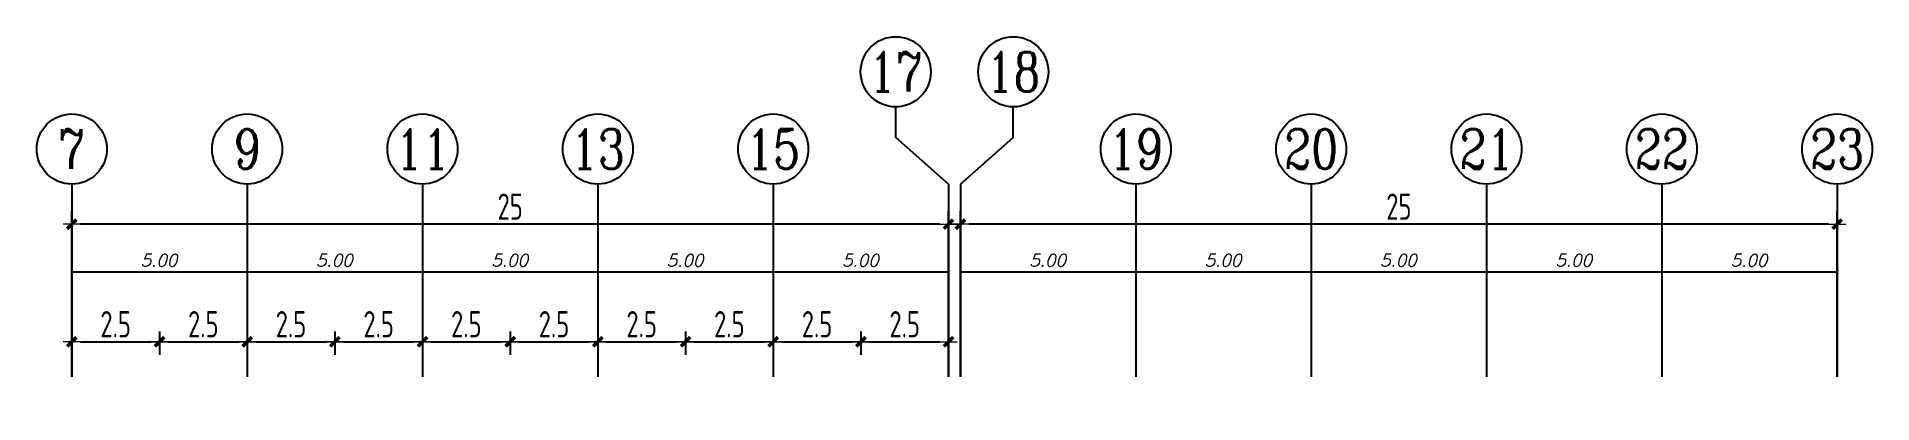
# Model space of a CAD drawing. Header units: metres. Extents: x 202848 to 204724, y 1924431 to 1925550.
# Drawn here: x 203924.4 to 203976.7, y 1924941.4 to 1924951.9 of the extents above; entities that cross this region are included whole.
import ezdxf
from ezdxf.enums import TextEntityAlignment as Align

# ---------------------------------------------------------------- set-up
doc = ezdxf.new("R2010")
doc.units = ezdxf.units.M
doc.header["$MEASUREMENT"] = 0
doc.layers.add('Axis Name', color=8, linetype='Continuous')
doc.layers.add('Dimations', color=3, linetype='Continuous', lineweight=5)
doc.styles.add('ROMANS', font='romans.shx', dxfattribs={"oblique": 15})
doc.styles.add('YQ_AXIS', font='COMPLEX.SHX', dxfattribs={"width": 0.8, "bigfont": 'GBCBIG.SHX'})
doc.styles.add('YQ_DIM', font='SUPEROS.SHX', dxfattribs={"width": 0.8, "bigfont": 'HZDX.SHX'})
doc.dimstyles.new('Copy(2) of DIM-50$', dxfattribs={"dimscale": 0, "dimtxt": 0.35, "dimasz": 0.03, "dimexe": 0, "dimexo": 0, "dimgap": 0.15, "dimtad": 1, "dimzin": 0, "dimdsep": 46, "dimtxsty": 'ROMANS', "dimblk1": 'OBLIQUE', "dimblk2": 'DTICK', "dimsah": 1, "dimcen": 0.1, "dimse1": 1, "dimse2": 1, "dimclrd": 2, "dimclre": 51, "dimclrt": 3, "dimaunit": 1, "dimadec": 0, "dimazin": 0, "dimtfac": 1e-05, "dimtmove": 2, "dimatfit": 0, "dimldrblk": 'DTICK', "dimfxl": 0, "dimtolj": 1, "dimtzin": 0, "dimlwe": -1, "dimarcsym": 0})
doc.dimstyles.new('yqm0_250', dxfattribs={"dimscale": 0.25, "dimtxt": 3, "dimasz": 1, "dimexe": 1.5, "dimexo": 3, "dimgap": 0.5, "dimtad": 1, "dimdec": 3, "dimdsep": 46, "dimtxsty": 'YQ_DIM', "dimblk": 'YQTICK', "dimcen": 0, "dimclrd": 256, "dimclre": 256, "dimclrt": 7, "dimadec": 1, "dimazin": 2, "dimtfac": 1, "dimtdec": 4, "dimtix": 1, "dimtmove": 2, "dimatfit": 2, "dimfxl": 1, "dimtolj": 1, "dimtzin": 0, "dimarcsym": 0})

msp = doc.modelspace()

# ---------------------------------------------------------------- texts
at = {"layer": 'Axis Name', "color": 7, "style": 'YQ_AXIS', "width": 0.8}
for s, p in [('17', (203948.8994, 1924950.8579)), ('18', (203952.2521, 1924950.8579)), ('7', (203925.4058, 1924948.6554)), ('9', (203930.4058, 1924948.6554)), ('11', (203935.4058, 1924948.6554)), ('13', (203940.4058, 1924948.6554)), ('15', (203945.4058, 1924948.6554)), ('19', (203955.7458, 1924948.6554)), ('20', (203960.7458, 1924948.6554)), ('21', (203965.7458, 1924948.6554)), ('22', (203970.7458, 1924948.6554)), ('23', (203975.7458, 1924948.6554))]:
    msp.add_text(s, height=1.125, dxfattribs=at).set_placement(p, align=Align.MIDDLE)

# ---------------------------------------------------------------- blocks, each defined once
blk = doc.blocks.new('_OBLIQUE')
at = {"color": 0, "linetype": 'ByBlock'}
blk.add_line((-0.5, -0.5), (0.5, 0.5), dxfattribs=at)
blk = doc.blocks.new('DTICK')
at = {"color": 3}
blk.add_line((-1, -1), (1, 1), dxfattribs=at)
for p, q in [((-1, 0), (1, 0)), ((0, 1), (0, -1))]:
    blk.add_line(p, q)
blk = doc.blocks.new('*D328')
at = {"layer": 'Defpoints', "color": 0, "lineweight": -2, "transparency": 16777216}
for p in [(203930.406, 1924945.155), (203925.406, 1924941.405), (203930.406, 1924941.405)]:
    blk.add_point(p, dxfattribs=at)
at = {"layer": 'Dimations', "color": 2, "lineweight": -2, "transparency": 16777216}
blk.add_line((203925.406, 1924945.155), (203930.376, 1924945.155), dxfattribs=at)
at = {"layer": 'Dimations', "color": 2, "lineweight": -2, "transparency": 16777216, "xscale": 0.03, "yscale": 0.03, "zscale": 0.03, "rotation": 180}
blk.add_blockref('_OBLIQUE', (203925.406, 1924945.155), dxfattribs=at)
at = {"layer": 'Dimations', "color": 2, "lineweight": -2, "transparency": 16777216, "xscale": 0.03, "yscale": 0.03, "zscale": 0.03}
blk.add_blockref('DTICK', (203930.406, 1924945.155), dxfattribs=at)
at = {"layer": 'Dimations', "color": 3, "transparency": 16777216, "insert": (203927.891, 1924945.48), "char_height": 0.35, "attachment_point": 5, "style": 'ROMANS'}
blk.add_mtext('\\A1;5.00', dxfattribs=at)
blk = doc.blocks.new('*D319')
at = {"layer": 'Defpoints', "color": 0, "lineweight": -2, "transparency": 16777216}
for p in [(203935.406, 1924945.155), (203930.406, 1924941.405), (203935.406, 1924941.405)]:
    blk.add_point(p, dxfattribs=at)
at = {"layer": 'Dimations', "color": 2, "lineweight": -2, "transparency": 16777216}
blk.add_line((203930.406, 1924945.155), (203935.376, 1924945.155), dxfattribs=at)
at = {"layer": 'Dimations', "color": 2, "lineweight": -2, "transparency": 16777216, "xscale": 0.03, "yscale": 0.03, "zscale": 0.03, "rotation": 180}
blk.add_blockref('_OBLIQUE', (203930.406, 1924945.155), dxfattribs=at)
at = {"layer": 'Dimations', "color": 2, "lineweight": -2, "transparency": 16777216, "xscale": 0.03, "yscale": 0.03, "zscale": 0.03}
blk.add_blockref('DTICK', (203935.406, 1924945.155), dxfattribs=at)
at = {"layer": 'Dimations', "color": 3, "transparency": 16777216, "insert": (203932.891, 1924945.48), "char_height": 0.35, "attachment_point": 5, "style": 'ROMANS'}
blk.add_mtext('\\A1;5.00', dxfattribs=at)
blk = doc.blocks.new('*D320')
at = {"layer": 'Defpoints', "color": 0, "lineweight": -2, "transparency": 16777216}
for p in [(203940.406, 1924945.155), (203935.406, 1924941.405), (203940.406, 1924941.405)]:
    blk.add_point(p, dxfattribs=at)
at = {"layer": 'Dimations', "color": 2, "lineweight": -2, "transparency": 16777216}
blk.add_line((203935.406, 1924945.155), (203940.376, 1924945.155), dxfattribs=at)
at = {"layer": 'Dimations', "color": 2, "lineweight": -2, "transparency": 16777216, "xscale": 0.03, "yscale": 0.03, "zscale": 0.03, "rotation": 180}
blk.add_blockref('_OBLIQUE', (203935.406, 1924945.155), dxfattribs=at)
at = {"layer": 'Dimations', "color": 2, "lineweight": -2, "transparency": 16777216, "xscale": 0.03, "yscale": 0.03, "zscale": 0.03}
blk.add_blockref('DTICK', (203940.406, 1924945.155), dxfattribs=at)
at = {"layer": 'Dimations', "color": 3, "transparency": 16777216, "insert": (203937.891, 1924945.48), "char_height": 0.35, "attachment_point": 5, "style": 'ROMANS'}
blk.add_mtext('\\A1;5.00', dxfattribs=at)
blk = doc.blocks.new('*D321')
at = {"layer": 'Defpoints', "color": 0, "lineweight": -2, "transparency": 16777216}
for p in [(203945.406, 1924945.155), (203940.406, 1924941.405), (203945.406, 1924941.405)]:
    blk.add_point(p, dxfattribs=at)
at = {"layer": 'Dimations', "color": 2, "lineweight": -2, "transparency": 16777216}
blk.add_line((203940.406, 1924945.155), (203945.376, 1924945.155), dxfattribs=at)
at = {"layer": 'Dimations', "color": 2, "lineweight": -2, "transparency": 16777216, "xscale": 0.03, "yscale": 0.03, "zscale": 0.03, "rotation": 180}
blk.add_blockref('_OBLIQUE', (203940.406, 1924945.155), dxfattribs=at)
at = {"layer": 'Dimations', "color": 2, "lineweight": -2, "transparency": 16777216, "xscale": 0.03, "yscale": 0.03, "zscale": 0.03}
blk.add_blockref('DTICK', (203945.406, 1924945.155), dxfattribs=at)
at = {"layer": 'Dimations', "color": 3, "transparency": 16777216, "insert": (203942.891, 1924945.48), "char_height": 0.35, "attachment_point": 5, "style": 'ROMANS'}
blk.add_mtext('\\A1;5.00', dxfattribs=at)
blk = doc.blocks.new('*D322')
at = {"layer": 'Defpoints', "color": 0, "lineweight": -2, "transparency": 16777216}
for p in [(203950.406, 1924945.155), (203945.406, 1924941.405), (203950.406, 1924941.405)]:
    blk.add_point(p, dxfattribs=at)
at = {"layer": 'Dimations', "color": 2, "lineweight": -2, "transparency": 16777216}
blk.add_line((203945.406, 1924945.155), (203950.376, 1924945.155), dxfattribs=at)
at = {"layer": 'Dimations', "color": 2, "lineweight": -2, "transparency": 16777216, "xscale": 0.03, "yscale": 0.03, "zscale": 0.03, "rotation": 180}
blk.add_blockref('_OBLIQUE', (203945.406, 1924945.155), dxfattribs=at)
at = {"layer": 'Dimations', "color": 2, "lineweight": -2, "transparency": 16777216, "xscale": 0.03, "yscale": 0.03, "zscale": 0.03}
blk.add_blockref('DTICK', (203950.406, 1924945.155), dxfattribs=at)
at = {"layer": 'Dimations', "color": 3, "transparency": 16777216, "insert": (203947.891, 1924945.48), "char_height": 0.35, "attachment_point": 5, "style": 'ROMANS'}
blk.add_mtext('\\A1;5.00', dxfattribs=at)
blk = doc.blocks.new('*D323')
at = {"layer": 'Defpoints', "color": 0, "lineweight": -2, "transparency": 16777216}
for p in [(203955.746, 1924945.155), (203950.746, 1924941.405), (203955.746, 1924941.405)]:
    blk.add_point(p, dxfattribs=at)
at = {"layer": 'Dimations', "color": 2, "lineweight": -2, "transparency": 16777216}
blk.add_line((203950.746, 1924945.155), (203955.716, 1924945.155), dxfattribs=at)
at = {"layer": 'Dimations', "color": 2, "lineweight": -2, "transparency": 16777216, "xscale": 0.03, "yscale": 0.03, "zscale": 0.03, "rotation": 180}
blk.add_blockref('_OBLIQUE', (203950.746, 1924945.155), dxfattribs=at)
at = {"layer": 'Dimations', "color": 2, "lineweight": -2, "transparency": 16777216, "xscale": 0.03, "yscale": 0.03, "zscale": 0.03}
blk.add_blockref('DTICK', (203955.746, 1924945.155), dxfattribs=at)
at = {"layer": 'Dimations', "color": 3, "transparency": 16777216, "insert": (203953.231, 1924945.48), "char_height": 0.35, "attachment_point": 5, "style": 'ROMANS'}
blk.add_mtext('\\A1;5.00', dxfattribs=at)
blk = doc.blocks.new('*D310')
at = {"layer": 'Defpoints', "color": 0, "lineweight": -2, "transparency": 16777216}
for p in [(203960.746, 1924945.155), (203955.746, 1924941.405), (203960.746, 1924941.405)]:
    blk.add_point(p, dxfattribs=at)
at = {"layer": 'Dimations', "color": 2, "lineweight": -2, "transparency": 16777216}
blk.add_line((203955.746, 1924945.155), (203960.716, 1924945.155), dxfattribs=at)
at = {"layer": 'Dimations', "color": 2, "lineweight": -2, "transparency": 16777216, "xscale": 0.03, "yscale": 0.03, "zscale": 0.03, "rotation": 180}
blk.add_blockref('_OBLIQUE', (203955.746, 1924945.155), dxfattribs=at)
at = {"layer": 'Dimations', "color": 2, "lineweight": -2, "transparency": 16777216, "xscale": 0.03, "yscale": 0.03, "zscale": 0.03}
blk.add_blockref('DTICK', (203960.746, 1924945.155), dxfattribs=at)
at = {"layer": 'Dimations', "color": 3, "transparency": 16777216, "insert": (203958.231, 1924945.48), "char_height": 0.35, "attachment_point": 5, "style": 'ROMANS'}
blk.add_mtext('\\A1;5.00', dxfattribs=at)
blk = doc.blocks.new('*D311')
at = {"layer": 'Defpoints', "color": 0, "lineweight": -2, "transparency": 16777216}
for p in [(203965.746, 1924945.155), (203960.746, 1924941.405), (203965.746, 1924941.405)]:
    blk.add_point(p, dxfattribs=at)
at = {"layer": 'Dimations', "color": 2, "lineweight": -2, "transparency": 16777216}
blk.add_line((203960.746, 1924945.155), (203965.716, 1924945.155), dxfattribs=at)
at = {"layer": 'Dimations', "color": 2, "lineweight": -2, "transparency": 16777216, "xscale": 0.03, "yscale": 0.03, "zscale": 0.03, "rotation": 180}
blk.add_blockref('_OBLIQUE', (203960.746, 1924945.155), dxfattribs=at)
at = {"layer": 'Dimations', "color": 2, "lineweight": -2, "transparency": 16777216, "xscale": 0.03, "yscale": 0.03, "zscale": 0.03}
blk.add_blockref('DTICK', (203965.746, 1924945.155), dxfattribs=at)
at = {"layer": 'Dimations', "color": 3, "transparency": 16777216, "insert": (203963.231, 1924945.48), "char_height": 0.35, "attachment_point": 5, "style": 'ROMANS'}
blk.add_mtext('\\A1;5.00', dxfattribs=at)
blk = doc.blocks.new('*D312')
at = {"layer": 'Defpoints', "color": 0, "lineweight": -2, "transparency": 16777216}
for p in [(203970.746, 1924945.155), (203965.746, 1924941.405), (203970.746, 1924941.405)]:
    blk.add_point(p, dxfattribs=at)
at = {"layer": 'Dimations', "color": 2, "lineweight": -2, "transparency": 16777216}
blk.add_line((203965.746, 1924945.155), (203970.716, 1924945.155), dxfattribs=at)
at = {"layer": 'Dimations', "color": 2, "lineweight": -2, "transparency": 16777216, "xscale": 0.03, "yscale": 0.03, "zscale": 0.03, "rotation": 180}
blk.add_blockref('_OBLIQUE', (203965.746, 1924945.155), dxfattribs=at)
at = {"layer": 'Dimations', "color": 2, "lineweight": -2, "transparency": 16777216, "xscale": 0.03, "yscale": 0.03, "zscale": 0.03}
blk.add_blockref('DTICK', (203970.746, 1924945.155), dxfattribs=at)
at = {"layer": 'Dimations', "color": 3, "transparency": 16777216, "insert": (203968.231, 1924945.48), "char_height": 0.35, "attachment_point": 5, "style": 'ROMANS'}
blk.add_mtext('\\A1;5.00', dxfattribs=at)
blk = doc.blocks.new('*D313')
at = {"layer": 'Defpoints', "color": 0, "lineweight": -2, "transparency": 16777216}
for p in [(203975.746, 1924945.155), (203970.746, 1924941.405), (203975.746, 1924941.405)]:
    blk.add_point(p, dxfattribs=at)
at = {"layer": 'Dimations', "color": 2, "lineweight": -2, "transparency": 16777216}
blk.add_line((203970.746, 1924945.155), (203975.716, 1924945.155), dxfattribs=at)
at = {"layer": 'Dimations', "color": 2, "lineweight": -2, "transparency": 16777216, "xscale": 0.03, "yscale": 0.03, "zscale": 0.03, "rotation": 180}
blk.add_blockref('_OBLIQUE', (203970.746, 1924945.155), dxfattribs=at)
at = {"layer": 'Dimations', "color": 2, "lineweight": -2, "transparency": 16777216, "xscale": 0.03, "yscale": 0.03, "zscale": 0.03}
blk.add_blockref('DTICK', (203975.746, 1924945.155), dxfattribs=at)
at = {"layer": 'Dimations', "color": 3, "transparency": 16777216, "insert": (203973.231, 1924945.48), "char_height": 0.35, "attachment_point": 5, "style": 'ROMANS'}
blk.add_mtext('\\A1;5.00', dxfattribs=at)
blk = doc.blocks.new('YQTICK')
blk.add_line((-1, 0), (1, 0))
at = {"const_width": 0.4}
blk.add_lwpolyline([(0.53, 0.53), (-0.53, -0.53)], dxfattribs=at)
blk = doc.blocks.new('*D329')
at = {"layer": 'Defpoints', "color": 0, "transparency": 16777216}
for p in [(203950.746, 1924946.512), (203950.746, 1924941.405), (203975.746, 1924941.405)]:
    blk.add_point(p, dxfattribs=at)
at = {"layer": 'Dimations', "lineweight": -2, "transparency": 16777216}
for p, q in [((203950.746, 1924942.155), (203950.746, 1924946.887)), ((203975.496, 1924946.512), (203950.996, 1924946.512)), ((203975.746, 1924942.155), (203975.746, 1924946.887))]:
    blk.add_line(p, q, dxfattribs=at)
at = {"layer": 'Dimations', "lineweight": -2, "transparency": 16777216, "xscale": 0.25, "yscale": 0.25, "zscale": 0.25, "rotation": 180}
blk.add_blockref('YQTICK', (203950.746, 1924946.512), dxfattribs=at)
at = {"layer": 'Dimations', "lineweight": -2, "transparency": 16777216, "xscale": 0.25, "yscale": 0.25, "zscale": 0.25}
blk.add_blockref('YQTICK', (203975.746, 1924946.512), dxfattribs=at)
at = {"layer": 'Dimations', "color": 7, "transparency": 16777216, "insert": (203963.246, 1924947.012), "char_height": 0.75, "attachment_point": 5, "style": 'YQ_DIM'}
blk.add_mtext('\\A1;25', dxfattribs=at)
blk = doc.blocks.new('*D330')
at = {"layer": 'Defpoints', "color": 0, "transparency": 16777216}
for p in [(203925.406, 1924946.512), (203925.406, 1924941.405), (203950.406, 1924941.405)]:
    blk.add_point(p, dxfattribs=at)
at = {"layer": 'Dimations', "lineweight": -2, "transparency": 16777216}
for p, q in [((203925.406, 1924942.155), (203925.406, 1924946.887)), ((203950.156, 1924946.512), (203925.656, 1924946.512)), ((203950.406, 1924942.155), (203950.406, 1924946.887))]:
    blk.add_line(p, q, dxfattribs=at)
at = {"layer": 'Dimations', "lineweight": -2, "transparency": 16777216, "xscale": 0.25, "yscale": 0.25, "zscale": 0.25}
for p, rotation in [((203925.406, 1924946.512), 179.9999999989328), ((203950.406, 1924946.512), 359.9999999989328)]:
    blk.add_blockref('YQTICK', p, dxfattribs=dict(at, rotation=rotation))
at = {"layer": 'Dimations', "color": 7, "transparency": 16777216, "insert": (203937.906, 1924947.012), "char_height": 0.75, "attachment_point": 5, "rotation": 360, "style": 'YQ_DIM'}
blk.add_mtext('\\A1;25', dxfattribs=at)
blk = doc.blocks.new('*D334')
at = {"layer": 'Defpoints', "color": 0, "transparency": 16777216}
for p in [(203927.906, 1924944.202), (203930.406, 1924944.202), (203930.406, 1924943.16)]:
    blk.add_point(p, dxfattribs=at)
at = {"layer": 'Dimations', "lineweight": -2, "transparency": 16777216}
for p, q in [((203927.906, 1924943.452), (203927.906, 1924942.785)), ((203930.406, 1924943.452), (203930.406, 1924942.785)), ((203928.156, 1924943.16), (203930.156, 1924943.16))]:
    blk.add_line(p, q, dxfattribs=at)
at = {"layer": 'Dimations', "lineweight": -2, "transparency": 16777216, "xscale": 0.25, "yscale": 0.25, "zscale": 0.25, "rotation": 180}
blk.add_blockref('YQTICK', (203927.906, 1924943.16), dxfattribs=at)
at = {"layer": 'Dimations', "lineweight": -2, "transparency": 16777216, "xscale": 0.25, "yscale": 0.25, "zscale": 0.25}
blk.add_blockref('YQTICK', (203930.406, 1924943.16), dxfattribs=at)
at = {"layer": 'Dimations', "color": 7, "transparency": 16777216, "insert": (203929.156, 1924943.66), "char_height": 0.75, "attachment_point": 5, "style": 'YQ_DIM'}
blk.add_mtext('\\A1;2.5', dxfattribs=at)
blk = doc.blocks.new('*D335')
at = {"layer": 'Defpoints', "color": 0, "transparency": 16777216}
for p in [(203930.406, 1924944.202), (203932.906, 1924944.202), (203932.906, 1924943.16)]:
    blk.add_point(p, dxfattribs=at)
at = {"layer": 'Dimations', "lineweight": -2, "transparency": 16777216}
for p, q in [((203930.406, 1924943.452), (203930.406, 1924942.785)), ((203932.906, 1924943.452), (203932.906, 1924942.785)), ((203930.656, 1924943.16), (203932.656, 1924943.16))]:
    blk.add_line(p, q, dxfattribs=at)
at = {"layer": 'Dimations', "lineweight": -2, "transparency": 16777216, "xscale": 0.25, "yscale": 0.25, "zscale": 0.25, "rotation": 180}
blk.add_blockref('YQTICK', (203930.406, 1924943.16), dxfattribs=at)
at = {"layer": 'Dimations', "lineweight": -2, "transparency": 16777216, "xscale": 0.25, "yscale": 0.25, "zscale": 0.25}
blk.add_blockref('YQTICK', (203932.906, 1924943.16), dxfattribs=at)
at = {"layer": 'Dimations', "color": 7, "transparency": 16777216, "insert": (203931.656, 1924943.66), "char_height": 0.75, "attachment_point": 5, "style": 'YQ_DIM'}
blk.add_mtext('\\A1;2.5', dxfattribs=at)
blk = doc.blocks.new('*D336')
at = {"layer": 'Defpoints', "color": 0, "transparency": 16777216}
for p in [(203932.906, 1924944.202), (203935.406, 1924944.202), (203935.406, 1924943.16)]:
    blk.add_point(p, dxfattribs=at)
at = {"layer": 'Dimations', "lineweight": -2, "transparency": 16777216}
for p, q in [((203932.906, 1924943.452), (203932.906, 1924942.785)), ((203935.406, 1924943.452), (203935.406, 1924942.785)), ((203933.156, 1924943.16), (203935.156, 1924943.16))]:
    blk.add_line(p, q, dxfattribs=at)
at = {"layer": 'Dimations', "lineweight": -2, "transparency": 16777216, "xscale": 0.25, "yscale": 0.25, "zscale": 0.25, "rotation": 180}
blk.add_blockref('YQTICK', (203932.906, 1924943.16), dxfattribs=at)
at = {"layer": 'Dimations', "lineweight": -2, "transparency": 16777216, "xscale": 0.25, "yscale": 0.25, "zscale": 0.25}
blk.add_blockref('YQTICK', (203935.406, 1924943.16), dxfattribs=at)
at = {"layer": 'Dimations', "color": 7, "transparency": 16777216, "insert": (203934.156, 1924943.66), "char_height": 0.75, "attachment_point": 5, "style": 'YQ_DIM'}
blk.add_mtext('\\A1;2.5', dxfattribs=at)
blk = doc.blocks.new('*D337')
at = {"layer": 'Defpoints', "color": 0, "transparency": 16777216}
for p in [(203935.406, 1924944.202), (203937.906, 1924944.202), (203937.906, 1924943.16)]:
    blk.add_point(p, dxfattribs=at)
at = {"layer": 'Dimations', "lineweight": -2, "transparency": 16777216}
for p, q in [((203935.406, 1924943.452), (203935.406, 1924942.785)), ((203937.906, 1924943.452), (203937.906, 1924942.785)), ((203935.656, 1924943.16), (203937.656, 1924943.16))]:
    blk.add_line(p, q, dxfattribs=at)
at = {"layer": 'Dimations', "lineweight": -2, "transparency": 16777216, "xscale": 0.25, "yscale": 0.25, "zscale": 0.25, "rotation": 180}
blk.add_blockref('YQTICK', (203935.406, 1924943.16), dxfattribs=at)
at = {"layer": 'Dimations', "lineweight": -2, "transparency": 16777216, "xscale": 0.25, "yscale": 0.25, "zscale": 0.25}
blk.add_blockref('YQTICK', (203937.906, 1924943.16), dxfattribs=at)
at = {"layer": 'Dimations', "color": 7, "transparency": 16777216, "insert": (203936.656, 1924943.66), "char_height": 0.75, "attachment_point": 5, "style": 'YQ_DIM'}
blk.add_mtext('\\A1;2.5', dxfattribs=at)
blk = doc.blocks.new('*D338')
at = {"layer": 'Defpoints', "color": 0, "transparency": 16777216}
for p in [(203937.906, 1924944.202), (203940.406, 1924944.202), (203940.406, 1924943.16)]:
    blk.add_point(p, dxfattribs=at)
at = {"layer": 'Dimations', "lineweight": -2, "transparency": 16777216}
for p, q in [((203937.906, 1924943.452), (203937.906, 1924942.785)), ((203940.406, 1924943.452), (203940.406, 1924942.785)), ((203938.156, 1924943.16), (203940.156, 1924943.16))]:
    blk.add_line(p, q, dxfattribs=at)
at = {"layer": 'Dimations', "lineweight": -2, "transparency": 16777216, "xscale": 0.25, "yscale": 0.25, "zscale": 0.25, "rotation": 180}
blk.add_blockref('YQTICK', (203937.906, 1924943.16), dxfattribs=at)
at = {"layer": 'Dimations', "lineweight": -2, "transparency": 16777216, "xscale": 0.25, "yscale": 0.25, "zscale": 0.25}
blk.add_blockref('YQTICK', (203940.406, 1924943.16), dxfattribs=at)
at = {"layer": 'Dimations', "color": 7, "transparency": 16777216, "insert": (203939.156, 1924943.66), "char_height": 0.75, "attachment_point": 5, "style": 'YQ_DIM'}
blk.add_mtext('\\A1;2.5', dxfattribs=at)
blk = doc.blocks.new('*D339')
at = {"layer": 'Defpoints', "color": 0, "transparency": 16777216}
for p in [(203940.406, 1924944.202), (203942.906, 1924944.202), (203942.906, 1924943.16)]:
    blk.add_point(p, dxfattribs=at)
at = {"layer": 'Dimations', "lineweight": -2, "transparency": 16777216}
for p, q in [((203940.406, 1924943.452), (203940.406, 1924942.785)), ((203942.906, 1924943.452), (203942.906, 1924942.785)), ((203940.656, 1924943.16), (203942.656, 1924943.16))]:
    blk.add_line(p, q, dxfattribs=at)
at = {"layer": 'Dimations', "lineweight": -2, "transparency": 16777216, "xscale": 0.25, "yscale": 0.25, "zscale": 0.25, "rotation": 180}
blk.add_blockref('YQTICK', (203940.406, 1924943.16), dxfattribs=at)
at = {"layer": 'Dimations', "lineweight": -2, "transparency": 16777216, "xscale": 0.25, "yscale": 0.25, "zscale": 0.25}
blk.add_blockref('YQTICK', (203942.906, 1924943.16), dxfattribs=at)
at = {"layer": 'Dimations', "color": 7, "transparency": 16777216, "insert": (203941.656, 1924943.66), "char_height": 0.75, "attachment_point": 5, "style": 'YQ_DIM'}
blk.add_mtext('\\A1;2.5', dxfattribs=at)
blk = doc.blocks.new('*D340')
at = {"layer": 'Defpoints', "color": 0, "transparency": 16777216}
for p in [(203942.906, 1924944.202), (203945.406, 1924944.202), (203945.406, 1924943.16)]:
    blk.add_point(p, dxfattribs=at)
at = {"layer": 'Dimations', "lineweight": -2, "transparency": 16777216}
for p, q in [((203942.906, 1924943.452), (203942.906, 1924942.785)), ((203945.406, 1924943.452), (203945.406, 1924942.785)), ((203943.156, 1924943.16), (203945.156, 1924943.16))]:
    blk.add_line(p, q, dxfattribs=at)
at = {"layer": 'Dimations', "lineweight": -2, "transparency": 16777216, "xscale": 0.25, "yscale": 0.25, "zscale": 0.25, "rotation": 180}
blk.add_blockref('YQTICK', (203942.906, 1924943.16), dxfattribs=at)
at = {"layer": 'Dimations', "lineweight": -2, "transparency": 16777216, "xscale": 0.25, "yscale": 0.25, "zscale": 0.25}
blk.add_blockref('YQTICK', (203945.406, 1924943.16), dxfattribs=at)
at = {"layer": 'Dimations', "color": 7, "transparency": 16777216, "insert": (203944.156, 1924943.66), "char_height": 0.75, "attachment_point": 5, "style": 'YQ_DIM'}
blk.add_mtext('\\A1;2.5', dxfattribs=at)
blk = doc.blocks.new('*D341')
at = {"layer": 'Defpoints', "color": 0, "transparency": 16777216}
for p in [(203945.406, 1924944.202), (203947.906, 1924944.202), (203947.906, 1924943.16)]:
    blk.add_point(p, dxfattribs=at)
at = {"layer": 'Dimations', "lineweight": -2, "transparency": 16777216}
for p, q in [((203945.406, 1924943.452), (203945.406, 1924942.785)), ((203947.906, 1924943.452), (203947.906, 1924942.785)), ((203945.656, 1924943.16), (203947.656, 1924943.16))]:
    blk.add_line(p, q, dxfattribs=at)
at = {"layer": 'Dimations', "lineweight": -2, "transparency": 16777216, "xscale": 0.25, "yscale": 0.25, "zscale": 0.25, "rotation": 180}
blk.add_blockref('YQTICK', (203945.406, 1924943.16), dxfattribs=at)
at = {"layer": 'Dimations', "lineweight": -2, "transparency": 16777216, "xscale": 0.25, "yscale": 0.25, "zscale": 0.25}
blk.add_blockref('YQTICK', (203947.906, 1924943.16), dxfattribs=at)
at = {"layer": 'Dimations', "color": 7, "transparency": 16777216, "insert": (203946.656, 1924943.66), "char_height": 0.75, "attachment_point": 5, "style": 'YQ_DIM'}
blk.add_mtext('\\A1;2.5', dxfattribs=at)
blk = doc.blocks.new('*D342')
at = {"layer": 'Defpoints', "color": 0, "transparency": 16777216}
for p in [(203947.906, 1924944.202), (203950.406, 1924944.202), (203950.406, 1924943.16)]:
    blk.add_point(p, dxfattribs=at)
at = {"layer": 'Dimations', "lineweight": -2, "transparency": 16777216}
for p, q in [((203947.906, 1924943.452), (203947.906, 1924942.785)), ((203950.406, 1924943.452), (203950.406, 1924942.785)), ((203948.156, 1924943.16), (203950.156, 1924943.16))]:
    blk.add_line(p, q, dxfattribs=at)
at = {"layer": 'Dimations', "lineweight": -2, "transparency": 16777216, "xscale": 0.25, "yscale": 0.25, "zscale": 0.25, "rotation": 180}
blk.add_blockref('YQTICK', (203947.906, 1924943.16), dxfattribs=at)
at = {"layer": 'Dimations', "lineweight": -2, "transparency": 16777216, "xscale": 0.25, "yscale": 0.25, "zscale": 0.25}
blk.add_blockref('YQTICK', (203950.406, 1924943.16), dxfattribs=at)
at = {"layer": 'Dimations', "color": 7, "transparency": 16777216, "insert": (203949.156, 1924943.66), "char_height": 0.75, "attachment_point": 5, "style": 'YQ_DIM'}
blk.add_mtext('\\A1;2.5', dxfattribs=at)
blk = doc.blocks.new('*D292')
at = {"layer": 'Defpoints', "color": 0, "transparency": 16777216}
for p in [(203925.406, 1924944.202), (203927.906, 1924944.202), (203927.906, 1924943.16)]:
    blk.add_point(p, dxfattribs=at)
at = {"layer": 'Dimations', "lineweight": -2, "transparency": 16777216}
for p, q in [((203925.406, 1924943.452), (203925.406, 1924942.785)), ((203927.906, 1924943.452), (203927.906, 1924942.785)), ((203925.656, 1924943.16), (203927.656, 1924943.16))]:
    blk.add_line(p, q, dxfattribs=at)
at = {"layer": 'Dimations', "lineweight": -2, "transparency": 16777216, "xscale": 0.25, "yscale": 0.25, "zscale": 0.25, "rotation": 180}
blk.add_blockref('YQTICK', (203925.406, 1924943.16), dxfattribs=at)
at = {"layer": 'Dimations', "lineweight": -2, "transparency": 16777216, "xscale": 0.25, "yscale": 0.25, "zscale": 0.25}
blk.add_blockref('YQTICK', (203927.906, 1924943.16), dxfattribs=at)
at = {"layer": 'Dimations', "color": 7, "transparency": 16777216, "insert": (203926.656, 1924943.66), "char_height": 0.75, "attachment_point": 5, "style": 'YQ_DIM'}
blk.add_mtext('\\A1;2.5', dxfattribs=at)

# ---------------------------------------------------------------- dimensions: what is measured, and where the dimension line sits
at = {"layer": 'Dimations'}
for p1, p2, distance, picture, middle in [((203950.4058, 1924941.4054), (203925.4058, 1924941.4054), -5.1069, '*D330', (203937.9058, 1924947.0123)), ((203975.7458, 1924941.4054), (203950.7458, 1924941.4054), -5.1069, '*D329', (203963.2458, 1924947.0123)), ((203925.4058, 1924944.2024), (203927.9058, 1924944.2024), -1.042, '*D292', (203926.6558, 1924943.6604)), ((203927.9058, 1924944.2024), (203930.4058, 1924944.2024), -1.042, '*D334', (203929.1558, 1924943.6604)), ((203930.4058, 1924944.2024), (203932.9058, 1924944.2024), -1.042, '*D335', (203931.6558, 1924943.6604)), ((203932.9058, 1924944.2024), (203935.4058, 1924944.2024), -1.042, '*D336', (203934.1558, 1924943.6604)), ((203935.4058, 1924944.2024), (203937.9058, 1924944.2024), -1.042, '*D337', (203936.6558, 1924943.6604)), ((203937.9058, 1924944.2024), (203940.4058, 1924944.2024), -1.042, '*D338', (203939.1558, 1924943.6604)), ((203940.4058, 1924944.2024), (203942.9058, 1924944.2024), -1.042, '*D339', (203941.6558, 1924943.6604)), ((203942.9058, 1924944.2024), (203945.4058, 1924944.2024), -1.042, '*D340', (203944.1558, 1924943.6604)), ((203945.4058, 1924944.2024), (203947.9058, 1924944.2024), -1.042, '*D341', (203946.6558, 1924943.6604)), ((203947.9058, 1924944.2024), (203950.4058, 1924944.2024), -1.042, '*D342', (203949.1558, 1924943.6604))]:
    dim = msp.add_aligned_dim(p1=p1, p2=p2, distance=distance, dimstyle='yqm0_250', dxfattribs=at)
    dim.commit()
    dim.dimension.update_dxf_attribs({"geometry": picture, "text_midpoint": middle})
for base, p1, p2, picture, middle in [((203930.4058, 1924945.1554), (203925.4058, 1924941.4054), (203930.4058, 1924941.4054), '*D328', (203927.8908, 1924945.4804)), ((203935.4058, 1924945.1554), (203930.4058, 1924941.4054), (203935.4058, 1924941.4054), '*D319', (203932.8908, 1924945.4804)), ((203940.4058, 1924945.1554), (203935.4058, 1924941.4054), (203940.4058, 1924941.4054), '*D320', (203937.8908, 1924945.4804)), ((203945.4058, 1924945.1554), (203940.4058, 1924941.4054), (203945.4058, 1924941.4054), '*D321', (203942.8908, 1924945.4804)), ((203950.4058, 1924945.1554), (203945.4058, 1924941.4054), (203950.4058, 1924941.4054), '*D322', (203947.8908, 1924945.4804)), ((203955.7458, 1924945.1554), (203950.7458, 1924941.4054), (203955.7458, 1924941.4054), '*D323', (203953.2308, 1924945.4804)), ((203960.7458, 1924945.1554), (203955.7458, 1924941.4054), (203960.7458, 1924941.4054), '*D310', (203958.2308, 1924945.4804)), ((203965.7458, 1924945.1554), (203960.7458, 1924941.4054), (203965.7458, 1924941.4054), '*D311', (203963.2308, 1924945.4804)), ((203970.7458, 1924945.1554), (203965.7458, 1924941.4054), (203970.7458, 1924941.4054), '*D312', (203968.2308, 1924945.4804)), ((203975.7458, 1924945.1554), (203970.7458, 1924941.4054), (203975.7458, 1924941.4054), '*D313', (203973.2308, 1924945.4804))]:
    dim = msp.add_linear_dim(base=base, p1=p1, p2=p2, dimstyle='Copy(2) of DIM-50$', override={"dimscale": 1}, dxfattribs=at)
    dim.commit()
    dim.dimension.update_dxf_attribs({"geometry": picture, "text_midpoint": middle})

# ---------------------------------------------------------------- linework, layer by layer
at = {"layer": 'Axis Name'}
for p, q in [((203948.8994, 1924948.9886), (203948.8994, 1924949.8579)), ((203952.2521, 1924948.9886), (203952.2521, 1924949.8579)), ((203950.4058, 1924947.6554), (203948.8994, 1924948.9886)), ((203950.7458, 1924947.6554), (203952.2521, 1924948.9886)), ((203925.4058, 1924947.6554), (203925.4058, 1924942.1554)), ((203930.4058, 1924947.6554), (203930.4058, 1924942.1554)), ((203935.4058, 1924947.6554), (203935.4058, 1924942.1554)), ((203940.4058, 1924947.6554), (203940.4058, 1924942.1554)), ((203945.4058, 1924947.6554), (203945.4058, 1924942.1554)), ((203950.4058, 1924947.6554), (203950.4058, 1924942.1554)), ((203950.7458, 1924947.6554), (203950.7458, 1924942.1554)), ((203955.7458, 1924947.6554), (203955.7458, 1924942.1554)), ((203960.7458, 1924947.6554), (203960.7458, 1924942.1554)), ((203965.7458, 1924947.6554), (203965.7458, 1924942.1554)), ((203970.7458, 1924947.6554), (203970.7458, 1924942.1554)), ((203975.7458, 1924947.6554), (203975.7458, 1924942.1554))]:
    msp.add_line(p, q, dxfattribs=at)
for centre in [(203948.8994, 1924950.8579), (203952.2521, 1924950.8579), (203925.4058, 1924948.6554), (203930.4058, 1924948.6554), (203935.4058, 1924948.6554), (203940.4058, 1924948.6554), (203945.4058, 1924948.6554), (203955.7458, 1924948.6554), (203960.7458, 1924948.6554), (203965.7458, 1924948.6554), (203970.7458, 1924948.6554), (203975.7458, 1924948.6554)]:
    msp.add_circle(centre, 1, dxfattribs=at)

msp.set_redraw_order([(e.dxf.handle, doc.entitydb.next_handle()) for e in msp.query("TEXT MTEXT ATTDEF DIMENSION ARC_DIMENSION")])  # texts and dimensions are drawn at this point

doc.saveas('drawing.dxf')
